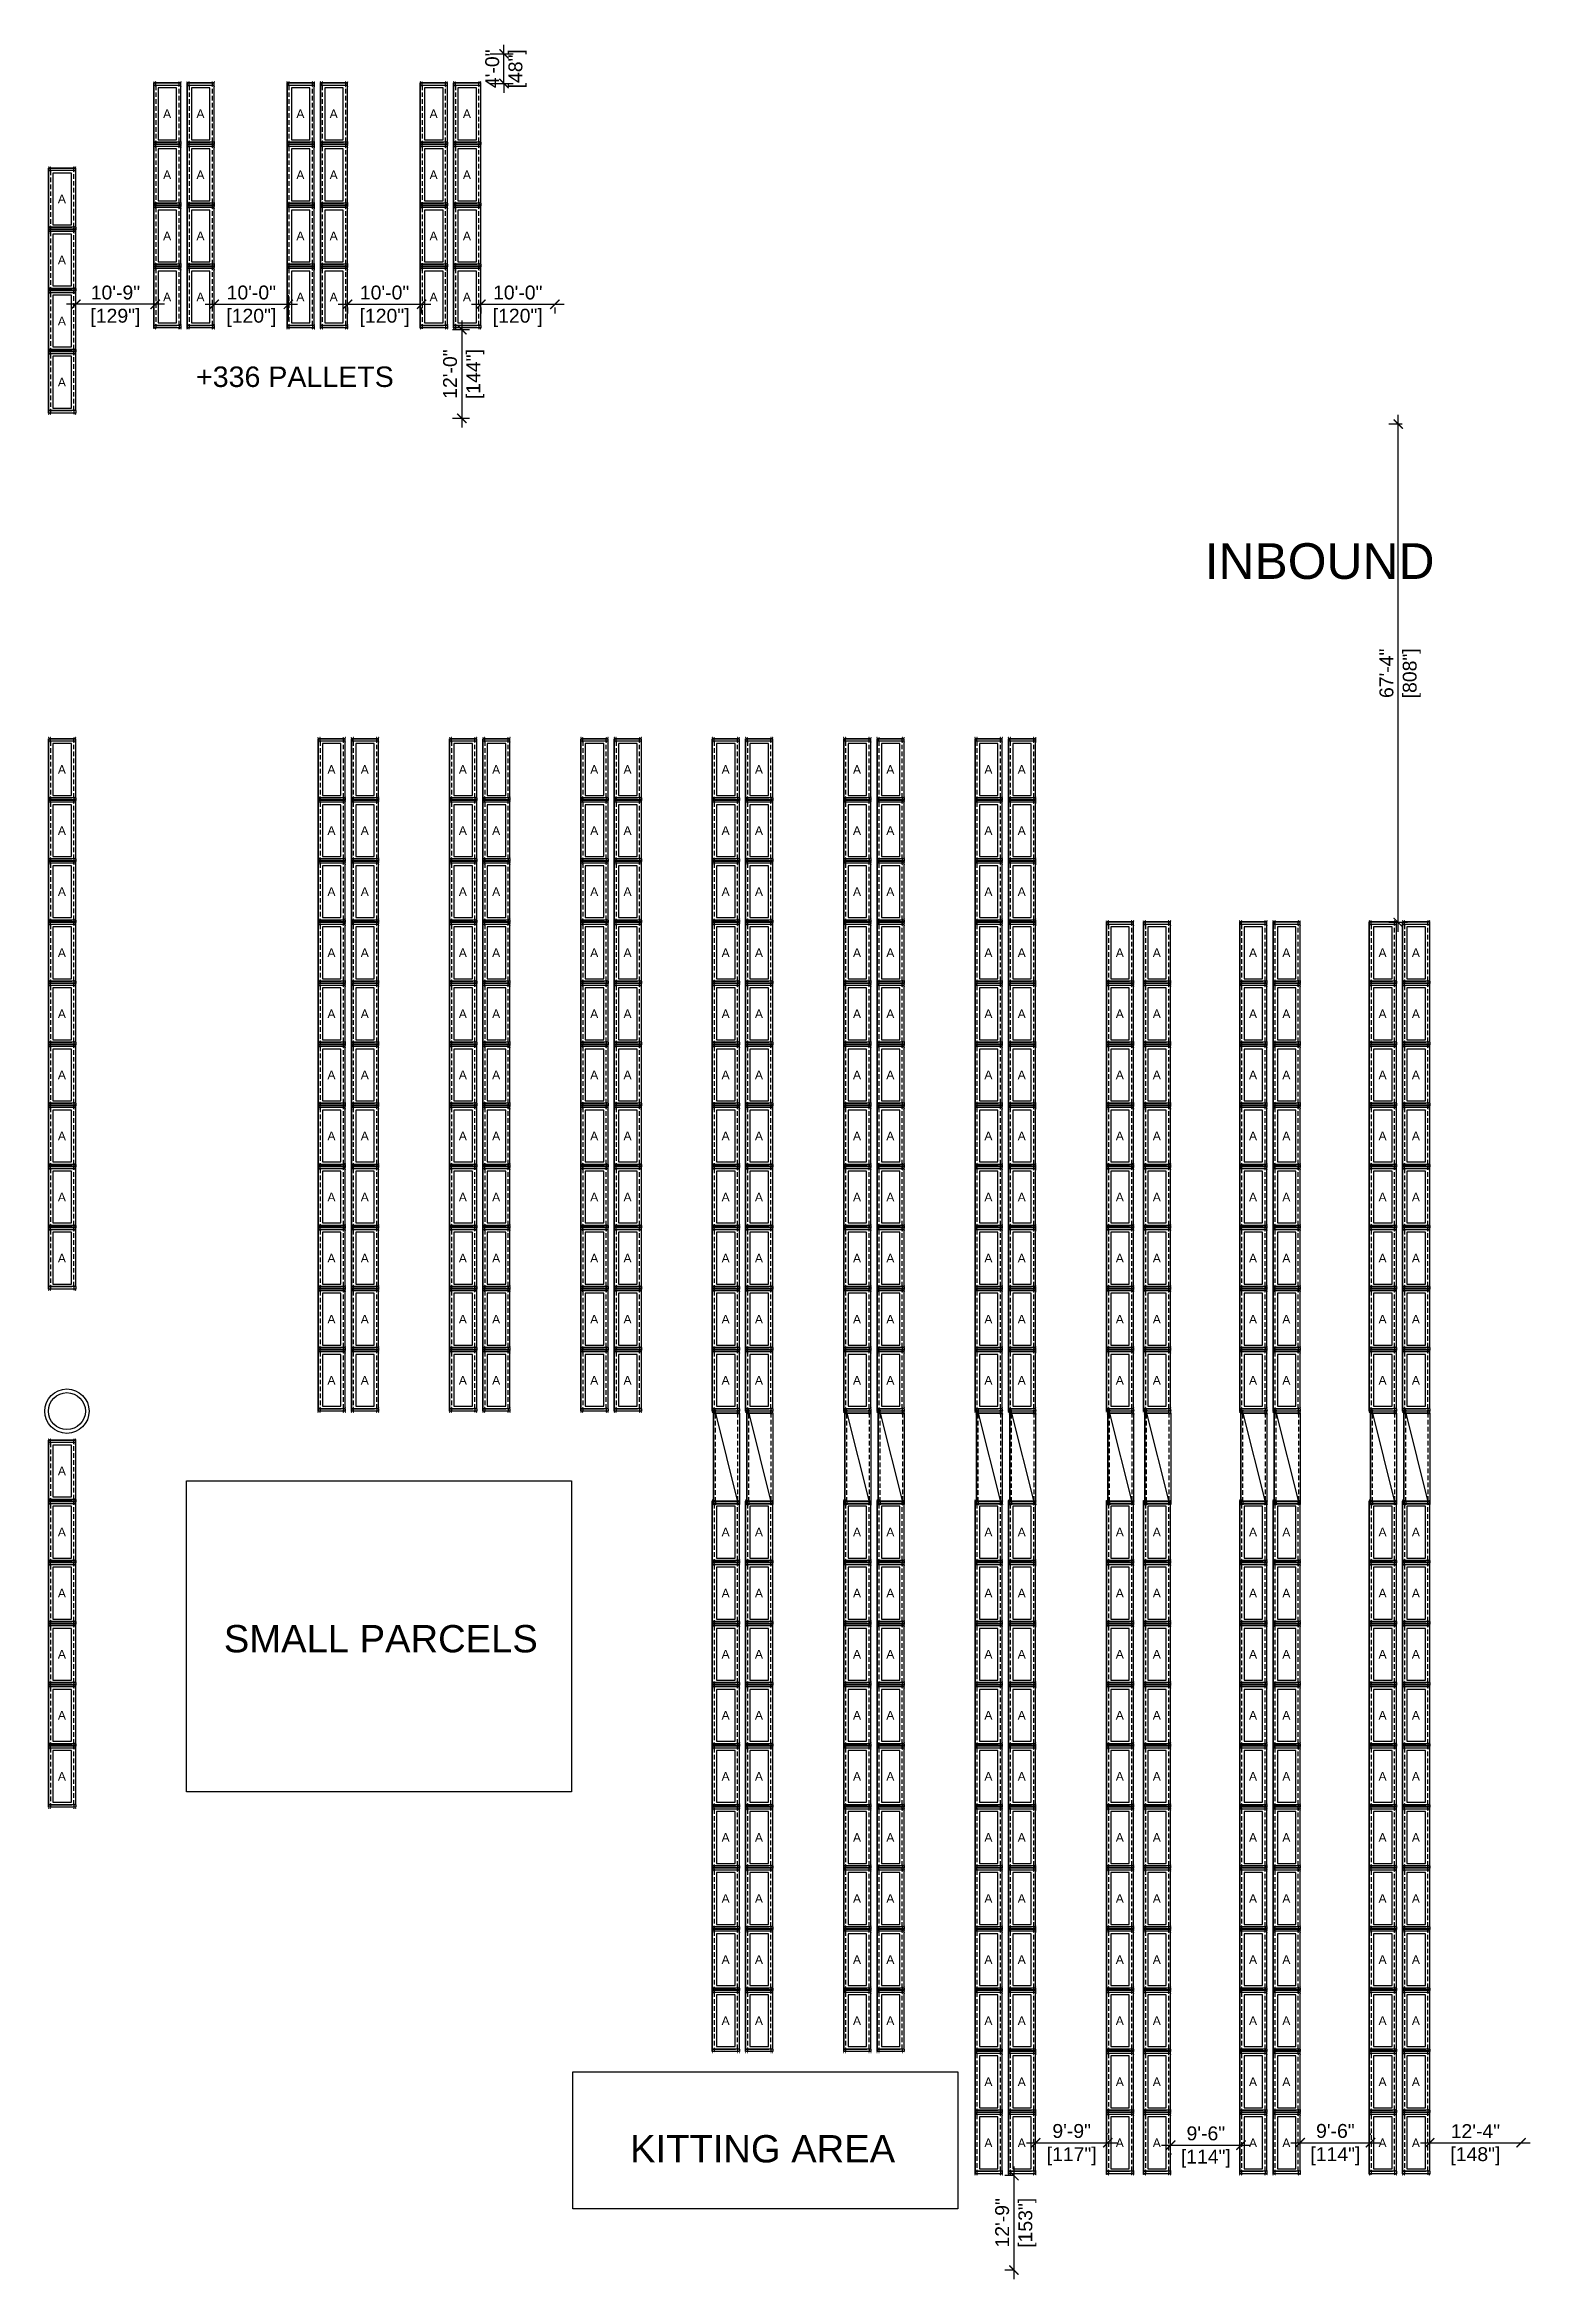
# Model space of a CAD drawing. Extents: x -14476 to 95620, y -7935 to 54356.
# Drawn here: x 15790 to 18198, y -7935 to -4313 of the extents above; entities that cross this region are included whole.
import ezdxf

# ---------------------------------------------------------------- set-up
doc = ezdxf.new("R2010")
doc.units = 0
doc.header["$LTSCALE"] = 30
doc.header["$MEASUREMENT"] = 0
doc.linetypes.add('CENTER', pattern=[2, 1.25, -0.25, 0.25, -0.25])
doc.linetypes.add('DASHED2', pattern=[0.375, 0.25, -0.125])
doc.layers.get('0').update_dxf_attribs({"linetype": 'CONTINUOUS'})
doc.layers.get('DEFPOINTS').update_dxf_attribs({"linetype": 'CONTINUOUS'})
for name, color, linetype in [('DIMENSION', 1, 'CONTINUOUS'), ('HATCH', 211, 'CONTINUOUS'), ('RACK', 3, 'CONTINUOUS'), ('TEXT', 4, 'CONTINUOUS')]:
    doc.layers.add(name, color=color, linetype=linetype)
doc.styles.add('pnlDim', font='arial.ttf')
doc.dimstyles.new('PL 240', dxfattribs={"dimscale": 240, "dimtxt": 0.09375, "dimasz": 0.0625, "dimexe": 0.0625, "dimexo": 0.0625, "dimgap": 0.03125, "dimtad": 1, "dimdec": 0, "dimrnd": 0.5, "dimzin": 3, "dimdsep": 46, "dimlunit": 4, "dimtxsty": 'pnlDim', "dimblk1": 'ARCHTICK', "dimblk2": 'ARCHTICK', "dimsah": 1, "dimcen": 0.09375, "dimdle": 0.0625, "dimclrd": 1, "dimclre": 2, "dimclrt": 3, "dimadec": 0, "dimazin": 0, "dimtfac": 0.75, "dimtdec": 0, "dimtix": 1, "dimtmove": 2, "dimatfit": 3, "dimldrblk": 'fmarw', "dimfxl": 1, "dimfrac": 1, "dimtolj": 1, "dimtzin": 3, "dimarcsym": 0})

msp = doc.modelspace()

# ---------------------------------------------------------------- texts
at = {"style": 'pnlDim'}
for s, height, p in [('INBOUND', 57.853717, (17670.24293, -5178.9043)), ('SMALL PARCELS', 44.3016401, (16080.23181, -6918.78916)), ('KITTING AREA', 44.3016401, (16738.77598, -7745.54596))]:
    msp.add_text(s, height=height, dxfattribs=at).set_placement(p)
at = {"layer": 'DIMENSION', "style": 'pnlDim'}
msp.add_text('+336 PALLETS', height=33.1533287, dxfattribs=at).set_placement((16035.19622, -4867.76137))

# ---------------------------------------------------------------- blocks, each defined once
blk = doc.blocks.new('NEW RACK A 42X96')
for p, q in [((43715.6, 204796.7), (43759.6, 204796.7)), ((43759.6, 204796.7), (43715.6, 204796.7)), ((43759.6, 204796.7), (43715.6, 204796.7)), ((43715.6, 204792.7), (43715.6, 204796.7)), ((43715.6, 204700.7), (43715.6, 204792.7)), ((43715.6, 204792.7), (43759.6, 204792.7)), ((43718.6, 204792.7), (43718.6, 204796.7)), ((43756.6, 204792.7), (43756.6, 204796.7)), ((43759.6, 204796.7), (43759.6, 204792.7)), ((43759.6, 204792.7), (43759.6, 204796.7)), ((43759.6, 204792.7), (43759.6, 204700.7)), ((43759.6, 204700.7), (43759.6, 204792.7)), ((43715.6, 204700.7), (43759.6, 204700.7)), ((43715.6, 204700.7), (43715.6, 204696.7)), ((43715.6, 204700.7), (43715.6, 204696.7)), ((43715.6, 204696.7), (43759.6, 204696.7)), ((43718.6, 204700.7), (43718.6, 204696.7)), ((43756.6, 204700.7), (43756.6, 204696.7)), ((43759.6, 204700.7), (43759.6, 204696.7)), ((43759.6, 204696.7), (43759.6, 204700.7)), ((43759.6, 204700.7), (43759.6, 204696.7))]:
    blk.add_line(p, q)
at = {"color": 1, "linetype": 'DASHED2'}
for p, q in [((43718.6, 204700.7), (43718.6, 204792.7)), ((43756.6, 204792.7), (43756.6, 204700.7))]:
    blk.add_line(p, q, dxfattribs=at)
at = {"linetype": 'CENTER'}
blk.add_line((43759.6, 204700.7), (43715.6, 204700.7), dxfattribs=at)
blk.add_line((43759.6, 204700.7), (43715.6, 204700.7), dxfattribs=at)
at = {"color": 1, "const_width": 0.0313}
for points in [[(43714.6, 204790.2), (43714.6, 204799.2), (43719.6, 204799.2), (43719.6, 204790.2)], [(43760.6, 204790.2), (43760.6, 204799.2), (43755.6, 204799.2), (43755.6, 204790.2)], [(43714.6, 204699.2), (43714.6, 204694.2), (43719.6, 204694.2), (43719.6, 204699.2)], [(43760.6, 204699.2), (43760.6, 204694.2), (43755.6, 204694.2), (43755.6, 204699.2)]]:
    blk.add_lwpolyline(points, close=True, dxfattribs=at)
at = {"color": 1}
for centre in [(43715.6, 204798.2), (43715.6, 204791.2), (43718.6, 204798.2), (43718.6, 204791.2), (43756.6, 204798.2), (43756.6, 204791.2), (43759.6, 204798.2), (43759.6, 204791.2), (43715.6, 204702.2), (43715.6, 204695.2), (43718.6, 204702.2), (43718.6, 204695.2), (43756.6, 204702.2), (43756.6, 204695.2), (43759.6, 204702.2), (43759.6, 204695.2)]:
    blk.add_circle(centre, 0.25, dxfattribs=at)
at = {"layer": 'HATCH', "color": 140}
blk.add_lwpolyline([(43722.6, 204788.7), (43752.6, 204788.7), (43752.6, 204704.7), (43722.6, 204704.7)], close=True, dxfattribs=at)
at = {"layer": 'TEXT', "style": 'pnlDim'}
blk.add_text('A', height=14, dxfattribs=at).set_placement((43731.5, 204739.8))
blk = doc.blocks.new("RACK42X12'")
for p, q in [((-150, 42), (-150, 0)), ((-147, 42), (-150, 42)), ((-147, 42), (-150, 42)), ((-147, 39), (-150, 39)), ((-147, 42), (-147, 0)), ((-147, 42), (-3, 42)), ((-3, 42), (-3, 0)), ((-3, 42), (0, 42)), ((-3, 39), (0, 39)), ((0, 42), (0, 0)), ((0, 0), (0, 42)), ((0, 0), (0, 42)), ((-147, 3), (-150, 3)), ((-147, 0), (-150, 0)), ((-150, 0), (-147, 0)), ((-147, 0), (-150, 0)), ((-3, 0), (-147, 0)), ((-147, 0), (-3, 0)), ((-3, 3), (0, 3)), ((0, 0), (-3, 0)), ((-3, 0), (0, 0))]:
    blk.add_line(p, q)
at = {"linetype": 'CENTER'}
blk.add_line((-147, 0), (-147, 42), dxfattribs=at)
blk.add_line((-147, 0), (-147, 42), dxfattribs=at)
at = {"color": 1, "linetype": 'DASHED2'}
for p, q in [((-147, 39), (-3, 39)), ((-3, 3), (-147, 3))]:
    blk.add_line(p, q, dxfattribs=at)
at = {"color": 1, "const_width": 0.0312}
for points in [[(-144.5, 43), (-152.5, 43), (-152.5, 38), (-144.5, 38)], [(-5.5, 43), (2.5, 43), (2.5, 38), (-5.5, 38)], [(-144.5, -1), (-152.5, -1), (-152.5, 4), (-144.5, 4)], [(-5.5, -1), (2.5, -1), (2.5, 4), (-5.5, 4)]]:
    blk.add_lwpolyline(points, close=True, dxfattribs=at)
at = {"color": 1}
for centre in [(-151.5, 42), (-151.5, 39), (-145.5, 42), (-145.5, 39), (-4.5, 42), (-4.5, 39), (1.5, 42), (1.5, 39), (-151.5, 3), (-151.5, 0), (-145.5, 3), (-145.5, 0), (-4.5, 3), (-4.5, 0), (1.5, 3), (1.5, 0)]:
    blk.add_circle(centre, 0.25, dxfattribs=at)
blk = doc.blocks.new('_ArchTick')
at = {"color": 0, "linetype": 'ByBlock', "const_width": 0.15}
blk.add_lwpolyline([(-0.5, -0.5), (0.5, 0.5)], dxfattribs=at)
blk = doc.blocks.new('*D19')
at = {"layer": 'DEFPOINTS', "color": 0, "transparency": 16777216}
for p in [(17615.2, -7715.9), (17729.2, -7715.9), (17729.2, -7717.6)]:
    blk.add_point(p, dxfattribs=at)
at = {"layer": 'DIMENSION', "color": 1, "lineweight": -2, "transparency": 16777216}
blk.add_line((17600.2, -7717.6), (17744.2, -7717.6), dxfattribs=at)
at = {"layer": 'DIMENSION', "color": 2, "lineweight": -2, "transparency": 16777216}
for p, q in [((17615.2, -7730.9), (17615.2, -7732.6)), ((17729.2, -7730.9), (17729.2, -7732.6))]:
    blk.add_line(p, q, dxfattribs=at)
at = {"layer": 'DIMENSION', "color": 1, "lineweight": -2, "transparency": 16777216, "xscale": 15, "yscale": 15, "zscale": 15, "rotation": 180}
blk.add_blockref('_ArchTick', (17615.2, -7717.6), dxfattribs=at)
at = {"layer": 'DIMENSION', "color": 1, "lineweight": -2, "transparency": 16777216, "xscale": 15, "yscale": 15, "zscale": 15}
blk.add_blockref('_ArchTick', (17729.2, -7717.6), dxfattribs=at)
at = {"layer": 'DIMENSION', "color": 3, "transparency": 16777216, "char_height": 22.5, "attachment_point": 5, "style": 'pnlDim'}
for s, insert in [('\\A1;9\'-6"', (17672.2, -7698.6)), ('\\A1;[114"]', (17672.2, -7739.5))]:
    blk.add_mtext(s, dxfattribs=dict(at, insert=insert))
blk = doc.blocks.new('fmarw')
blk.add_line((0, 0), (-1.03, 0))
at = {"const_width": 0.147}
blk.add_lwpolyline([(-0.87, -0.78), (-0.09, 0), (-0.87, 0.78)], dxfattribs=at)
blk = doc.blocks.new('*D20')
at = {"layer": 'DEFPOINTS', "color": 0, "transparency": 16777216}
for p in [(17513.2, -7713.7), (17396.2, -7714.9), (17513.2, -7714.9)]:
    blk.add_point(p, dxfattribs=at)
at = {"layer": 'DIMENSION', "color": 1, "lineweight": -2, "transparency": 16777216}
blk.add_line((17381.2, -7713.7), (17528.2, -7713.7), dxfattribs=at)
at = {"layer": 'DIMENSION', "color": 2, "lineweight": -2, "transparency": 16777216}
for p, q in [((17396.2, -7699.9), (17396.2, -7698.7)), ((17513.2, -7699.9), (17513.2, -7698.7))]:
    blk.add_line(p, q, dxfattribs=at)
at = {"layer": 'DIMENSION', "color": 1, "lineweight": -2, "transparency": 16777216, "xscale": 15, "yscale": 15, "zscale": 15, "rotation": 180}
blk.add_blockref('_ArchTick', (17396.2, -7713.7), dxfattribs=at)
at = {"layer": 'DIMENSION', "color": 1, "lineweight": -2, "transparency": 16777216, "xscale": 15, "yscale": 15, "zscale": 15}
blk.add_blockref('_ArchTick', (17513.2, -7713.7), dxfattribs=at)
at = {"layer": 'DIMENSION', "color": 3, "transparency": 16777216, "char_height": 22.5, "attachment_point": 5, "style": 'pnlDim'}
for s, insert in [('\\A1;9\'-9"', (17454.7, -7694.7)), ('\\A1;[117"]', (17454.7, -7735.6))]:
    blk.add_mtext(s, dxfattribs=dict(at, insert=insert))
blk = doc.blocks.new('*D21')
at = {"layer": 'DEFPOINTS', "color": 0, "transparency": 16777216}
for p in [(17939.2, -7713.6), (17825.2, -7715.9), (17939.2, -7715.9)]:
    blk.add_point(p, dxfattribs=at)
at = {"layer": 'DIMENSION', "color": 1, "lineweight": -2, "transparency": 16777216}
blk.add_line((17810.2, -7713.6), (17954.2, -7713.6), dxfattribs=at)
at = {"layer": 'DIMENSION', "color": 2, "lineweight": -2, "transparency": 16777216}
for p, q in [((17825.2, -7700.9), (17825.2, -7698.6)), ((17939.2, -7700.9), (17939.2, -7698.6))]:
    blk.add_line(p, q, dxfattribs=at)
at = {"layer": 'DIMENSION', "color": 1, "lineweight": -2, "transparency": 16777216, "xscale": 15, "yscale": 15, "zscale": 15, "rotation": 180}
blk.add_blockref('_ArchTick', (17825.2, -7713.6), dxfattribs=at)
at = {"layer": 'DIMENSION', "color": 1, "lineweight": -2, "transparency": 16777216, "xscale": 15, "yscale": 15, "zscale": 15}
blk.add_blockref('_ArchTick', (17939.2, -7713.6), dxfattribs=at)
at = {"layer": 'DIMENSION', "color": 3, "transparency": 16777216, "char_height": 22.5, "attachment_point": 5, "style": 'pnlDim'}
for s, insert in [('\\A1;9\'-6"', (17882.2, -7694.6)), ('\\A1;[114"]', (17882.2, -7735.5))]:
    blk.add_mtext(s, dxfattribs=dict(at, insert=insert))
blk = doc.blocks.new('*D22')
at = {"layer": 'DEFPOINTS', "color": 0, "transparency": 16777216}
for p in [(18035.2, -7713.6), (18183.2, -7713.6, 0), (18183.2, -7713.6)]:
    blk.add_point(p, dxfattribs=at)
at = {"layer": 'DIMENSION', "color": 1, "lineweight": -2, "transparency": 16777216}
blk.add_line((18020.2, -7713.6), (18198.2, -7713.6), dxfattribs=at)
at = {"layer": 'DIMENSION', "color": 1, "lineweight": -2, "transparency": 16777216, "xscale": 15, "yscale": 15, "zscale": 15, "rotation": 180}
blk.add_blockref('_ArchTick', (18035.2, -7713.6), dxfattribs=at)
at = {"layer": 'DIMENSION', "color": 1, "lineweight": -2, "transparency": 16777216, "xscale": 15, "yscale": 15, "zscale": 15}
blk.add_blockref('_ArchTick', (18183.2, -7713.6), dxfattribs=at)
at = {"layer": 'DIMENSION', "color": 3, "transparency": 16777216, "char_height": 22.5, "attachment_point": 5, "style": 'pnlDim'}
for s, insert in [('\\A1;12\'-4"', (18109.2, -7694.8)), ('\\A1;[148"]', (18109.2, -7735.5))]:
    blk.add_mtext(s, dxfattribs=dict(at, insert=insert))
blk = doc.blocks.new('*D23')
at = {"layer": 'DEFPOINTS', "color": 0, "transparency": 16777216}
for p in [(17984.1, -4928), (18005.3, -4928), (18014.2, -5735.9)]:
    blk.add_point(p, dxfattribs=at)
at = {"layer": 'DIMENSION', "color": 1, "lineweight": -2, "transparency": 16777216}
blk.add_line((17984.1, -5750.9), (17984.1, -4913), dxfattribs=at)
at = {"layer": 'DIMENSION', "color": 2, "lineweight": -2, "transparency": 16777216}
for p, q in [((17990.3, -4928), (17969.1, -4928)), ((17999.2, -5735.9), (17969.1, -5735.9))]:
    blk.add_line(p, q, dxfattribs=at)
at = {"layer": 'DIMENSION', "color": 1, "lineweight": -2, "transparency": 16777216, "xscale": 15, "yscale": 15, "zscale": 15}
for p, rotation in [((17984.1, -4928), 90), ((17984.1, -5735.9), 270)]:
    blk.add_blockref('_ArchTick', p, dxfattribs=dict(at, rotation=rotation))
at = {"layer": 'DIMENSION', "color": 3, "transparency": 16777216, "char_height": 22.5, "attachment_point": 5, "rotation": 90, "style": 'pnlDim'}
for s, insert in [('\\A1;67\'-4"', (17965.1, -5331.9)), ('\\A1;[808"]', (18006, -5331.9))]:
    blk.add_mtext(s, dxfattribs=dict(at, insert=insert))
blk = doc.blocks.new('*D24')
at = {"layer": 'DEFPOINTS', "color": 0, "transparency": 16777216}
for p in [(17375.2, -7766.9), (17361.1, -7920), (17375.2, -7920, 0)]:
    blk.add_point(p, dxfattribs=at)
at = {"layer": 'DIMENSION', "color": 2, "lineweight": -2, "transparency": 16777216}
for p, q in [((17360.2, -7766.9), (17346.1, -7766.9)), ((17360.2, -7920), (17346.1, -7920))]:
    blk.add_line(p, q, dxfattribs=at)
at = {"layer": 'DIMENSION', "color": 1, "lineweight": -2, "transparency": 16777216}
blk.add_line((17361.1, -7751.9), (17361.1, -7935), dxfattribs=at)
at = {"layer": 'DIMENSION', "color": 1, "lineweight": -2, "transparency": 16777216, "xscale": 15, "yscale": 15, "zscale": 15}
for p, rotation in [((17361.1, -7766.9), 90), ((17361.1, -7920), 270)]:
    blk.add_blockref('_ArchTick', p, dxfattribs=dict(at, rotation=rotation))
at = {"layer": 'DIMENSION', "color": 3, "transparency": 16777216, "char_height": 22.5, "attachment_point": 5, "rotation": 90, "style": 'pnlDim'}
for s, insert in [('\\A1;12\'-9"', (17342.1, -7843.4)), ('\\A1;[153"]', (17383, -7843.4))]:
    blk.add_mtext(s, dxfattribs=dict(at, insert=insert))
blk = doc.blocks.new('*D36')
at = {"layer": 'DEFPOINTS', "color": 0, "transparency": 16777216}
for p in [(16493.5, -4775), (16466, -4918.7), (16493.5, -4918.7, 0)]:
    blk.add_point(p, dxfattribs=at)
at = {"layer": 'DIMENSION', "color": 2, "lineweight": -2, "transparency": 16777216}
for p, q in [((16478.5, -4775), (16451, -4775)), ((16478.5, -4918.7), (16451, -4918.7))]:
    blk.add_line(p, q, dxfattribs=at)
at = {"layer": 'DIMENSION', "color": 1, "lineweight": -2, "transparency": 16777216}
blk.add_line((16466, -4760), (16466, -4933.7), dxfattribs=at)
at = {"layer": 'DIMENSION', "color": 1, "lineweight": -2, "transparency": 16777216, "xscale": 15, "yscale": 15, "zscale": 15}
for p, rotation in [((16466, -4775), 90), ((16466, -4918.7), 270)]:
    blk.add_blockref('_ArchTick', p, dxfattribs=dict(at, rotation=rotation))
at = {"layer": 'DIMENSION', "color": 3, "transparency": 16777216, "char_height": 22.5, "attachment_point": 5, "rotation": 90, "style": 'pnlDim'}
for s, insert in [('\\A1;12\'-0"', (16447.1, -4846.9)), ('\\A1;[144"]', (16488, -4846.9))]:
    blk.add_mtext(s, dxfattribs=dict(at, insert=insert))
blk = doc.blocks.new('*D37')
at = {"layer": 'DEFPOINTS', "color": 0, "transparency": 16777216}
for p in [(16184.8, -4733.8), (16064.8, -4775), (16184.8, -4775)]:
    blk.add_point(p, dxfattribs=at)
at = {"layer": 'DIMENSION', "color": 1, "lineweight": -2, "transparency": 16777216}
blk.add_line((16049.8, -4733.8), (16199.8, -4733.8), dxfattribs=at)
at = {"layer": 'DIMENSION', "color": 2, "lineweight": -2, "transparency": 16777216}
for p, q in [((16064.8, -4760), (16064.8, -4718.8)), ((16184.8, -4760), (16184.8, -4718.8))]:
    blk.add_line(p, q, dxfattribs=at)
at = {"layer": 'DIMENSION', "color": 1, "lineweight": -2, "transparency": 16777216, "xscale": 15, "yscale": 15, "zscale": 15, "rotation": 180}
blk.add_blockref('_ArchTick', (16064.8, -4733.8), dxfattribs=at)
at = {"layer": 'DIMENSION', "color": 1, "lineweight": -2, "transparency": 16777216, "xscale": 15, "yscale": 15, "zscale": 15}
blk.add_blockref('_ArchTick', (16184.8, -4733.8), dxfattribs=at)
at = {"layer": 'DIMENSION', "color": 3, "transparency": 16777216, "char_height": 22.5, "attachment_point": 5, "style": 'pnlDim'}
for s, insert in [('\\A1;10\'-0"', (16124.8, -4714.8)), ('\\A1;[120"]', (16124.8, -4755.7))]:
    blk.add_mtext(s, dxfattribs=dict(at, insert=insert))
blk = doc.blocks.new('*D38')
at = {"layer": 'DEFPOINTS', "color": 0, "transparency": 16777216}
for p in [(15840.2, -4733.8, 0), (15840.2, -4733.8), (15968.8, -4733.8)]:
    blk.add_point(p, dxfattribs=at)
at = {"layer": 'DIMENSION', "color": 1, "lineweight": -2, "transparency": 16777216}
blk.add_line((15983.8, -4733.8), (15825.2, -4733.8), dxfattribs=at)
at = {"layer": 'DIMENSION', "color": 1, "lineweight": -2, "transparency": 16777216, "xscale": 15, "yscale": 15, "zscale": 15, "rotation": 180}
blk.add_blockref('_ArchTick', (15840.2, -4733.8), dxfattribs=at)
at = {"layer": 'DIMENSION', "color": 1, "lineweight": -2, "transparency": 16777216, "xscale": 15, "yscale": 15, "zscale": 15}
blk.add_blockref('_ArchTick', (15968.8, -4733.8), dxfattribs=at)
at = {"layer": 'DIMENSION', "color": 3, "transparency": 16777216, "char_height": 22.5, "attachment_point": 5, "style": 'pnlDim'}
for s, insert in [('\\A1;10\'-9"', (15904.5, -4714.8)), ('\\A1;[129"]', (15904.5, -4755.7))]:
    blk.add_mtext(s, dxfattribs=dict(at, insert=insert))
blk = doc.blocks.new('*D39')
at = {"layer": 'DEFPOINTS', "color": 0, "transparency": 16777216}
for p in [(16280.8, -4724), (16400.8, -4724), (16400.8, -4733.8)]:
    blk.add_point(p, dxfattribs=at)
at = {"layer": 'DIMENSION', "color": 1, "lineweight": -2, "transparency": 16777216}
blk.add_line((16265.8, -4733.8), (16415.8, -4733.8), dxfattribs=at)
at = {"layer": 'DIMENSION', "color": 2, "lineweight": -2, "transparency": 16777216}
for p, q in [((16280.8, -4739), (16280.8, -4748.8)), ((16400.8, -4739), (16400.8, -4748.8))]:
    blk.add_line(p, q, dxfattribs=at)
at = {"layer": 'DIMENSION', "color": 1, "lineweight": -2, "transparency": 16777216, "xscale": 15, "yscale": 15, "zscale": 15, "rotation": 180}
blk.add_blockref('_ArchTick', (16280.8, -4733.8), dxfattribs=at)
at = {"layer": 'DIMENSION', "color": 1, "lineweight": -2, "transparency": 16777216, "xscale": 15, "yscale": 15, "zscale": 15}
blk.add_blockref('_ArchTick', (16400.8, -4733.8), dxfattribs=at)
at = {"layer": 'DIMENSION', "color": 3, "transparency": 16777216, "char_height": 22.5, "attachment_point": 5, "style": 'pnlDim'}
for s, insert in [('\\A1;10\'-0"', (16340.8, -4714.8)), ('\\A1;[120"]', (16340.8, -4755.7))]:
    blk.add_mtext(s, dxfattribs=dict(at, insert=insert))
blk = doc.blocks.new('*D40')
at = {"layer": 'DEFPOINTS', "color": 0, "transparency": 16777216}
for p in [(16496.8, -4724), (16616.7, -4724), (16616.7, -4733.8)]:
    blk.add_point(p, dxfattribs=at)
at = {"layer": 'DIMENSION', "color": 1, "lineweight": -2, "transparency": 16777216}
blk.add_line((16481.8, -4733.8), (16631.7, -4733.8), dxfattribs=at)
at = {"layer": 'DIMENSION', "color": 2, "lineweight": -2, "transparency": 16777216}
for p, q in [((16496.8, -4739), (16496.8, -4748.8)), ((16616.7, -4739), (16616.7, -4748.8))]:
    blk.add_line(p, q, dxfattribs=at)
at = {"layer": 'DIMENSION', "color": 1, "lineweight": -2, "transparency": 16777216, "xscale": 15, "yscale": 15, "zscale": 15, "rotation": 180}
blk.add_blockref('_ArchTick', (16496.8, -4733.8), dxfattribs=at)
at = {"layer": 'DIMENSION', "color": 1, "lineweight": -2, "transparency": 16777216, "xscale": 15, "yscale": 15, "zscale": 15}
blk.add_blockref('_ArchTick', (16616.7, -4733.8), dxfattribs=at)
at = {"layer": 'DIMENSION', "color": 3, "transparency": 16777216, "char_height": 22.5, "attachment_point": 5, "style": 'pnlDim'}
for s, insert in [('\\A1;10\'-0"', (16556.7, -4714.8)), ('\\A1;[120"]', (16556.7, -4755.7))]:
    blk.add_mtext(s, dxfattribs=dict(at, insert=insert))
blk = doc.blocks.new('*D41')
at = {"layer": 'DEFPOINTS', "color": 0, "transparency": 16777216}
for p in [(16496.8, -4328), (16534.4, -4328), (16496.8, -4376)]:
    blk.add_point(p, dxfattribs=at)
at = {"layer": 'DIMENSION', "color": 2, "lineweight": -2, "transparency": 16777216}
for p, q in [((16511.8, -4328), (16549.4, -4328)), ((16511.8, -4376), (16549.4, -4376))]:
    blk.add_line(p, q, dxfattribs=at)
at = {"layer": 'DIMENSION', "color": 1, "lineweight": -2, "transparency": 16777216}
for p, q in [((16534.4, -4328), (16534.4, -4313)), ((16534.4, -4376), (16534.4, -4328)), ((16534.4, -4376), (16534.4, -4391))]:
    blk.add_line(p, q, dxfattribs=at)
at = {"layer": 'DIMENSION', "color": 1, "lineweight": -2, "transparency": 16777216, "xscale": 15, "yscale": 15, "zscale": 15}
for p, rotation in [((16534.4, -4328), 270), ((16534.4, -4376), 90)]:
    blk.add_blockref('_ArchTick', p, dxfattribs=dict(at, rotation=rotation))
at = {"layer": 'DIMENSION', "color": 3, "transparency": 16777216, "char_height": 22.5, "attachment_point": 5, "rotation": 90, "style": 'pnlDim'}
for s, insert in [('\\A1;4\'-0"', (16515.4, -4352)), ('\\A1;[48"]', (16556.3, -4352))]:
    blk.add_mtext(s, dxfattribs=dict(at, insert=insert))

# ---------------------------------------------------------------- dimensions: what is measured, and where the dimension line sits
at = {"layer": 'DIMENSION'}
for base, p1, p2, picture, middle in [((16534.3986, -4327.98235), (16496.80661, -4375.98235), (16496.80661, -4327.98235), '*D41', (16534.3986, -4351.98235)), ((16466.04873, -4918.73495), (16493.54524, -4774.98235), (16493.54524, -4918.73495, 0), '*D36', (16466.04873, -4846.85865)), ((17984.11276, -4927.98495), (18014.17765, -5735.87387), (18005.34105, -4927.98495), '*D23', (17984.11276, -5331.92941)), ((17361.06064, -7919.98495), (17375.17765, -7766.87387), (17375.17765, -7919.98495, 0), '*D24', (17361.06064, -7843.42941))]:
    dim = msp.add_linear_dim(base=base, p1=p1, p2=p2, angle=90, dimstyle='PL 240', override={"dimpost": '\\X'}, dxfattribs=at)
    dim.commit()
    dim.dimension.update_dxf_attribs({"geometry": picture, "text_midpoint": middle})
for base, p1, p2, picture, middle in [((15840.17765, -4733.80472), (15968.80661, -4733.80472), (15840.17765, -4733.80472, 0), '*D38', (15904.49213, -4733.80472)), ((16184.80661, -4733.80472), (16064.80661, -4774.98235), (16184.80661, -4774.98235), '*D37', (16124.80661, -4733.80472)), ((16400.80661, -4733.80472), (16280.80661, -4723.98235), (16400.80661, -4723.98235), '*D39', (16340.80661, -4733.80472)), ((16616.67773, -4733.80472), (16496.80661, -4723.98235), (16616.67773, -4723.97343), '*D40', (16556.74217, -4733.80472)), ((17513.17765, -7713.66665), (17396.17765, -7714.90253), (17513.17765, -7714.90253), '*D20', (17454.67765, -7713.66665)), ((17729.17765, -7717.58141), (17615.17765, -7715.87387), (17729.17765, -7715.87387), '*D19', (17672.17765, -7717.58141)), ((17939.17765, -7713.62275), (17825.17765, -7715.87387), (17939.17765, -7715.87387), '*D21', (17882.17765, -7713.62275)), ((18183.21812, -7713.62275), (18035.17765, -7713.62275), (18183.21812, -7713.62275, 0), '*D22', (18109.19788, -7713.62275))]:
    dim = msp.add_linear_dim(base=base, p1=p1, p2=p2, dimstyle='PL 240', override={"dimpost": '\\X'}, dxfattribs=at)
    dim.commit()
    dim.dimension.update_dxf_attribs({"geometry": picture, "text_midpoint": middle})

# ---------------------------------------------------------------- linework, layer by layer
for points in [[(16019.78646, -6640.89726), (16643.78646, -6640.89726), (16643.78646, -7144.89726), (16019.78646, -7144.89726)], [(16646.02923, -7598.476), (17270.02923, -7598.476), (17270.02923, -7820.95304), (16646.02923, -7820.95304)]]:
    msp.add_lwpolyline(points, close=True)
for radius in [36, 30]:
    msp.add_circle((15825.80335, -6527.83021), radius)
at = {"layer": 'RACK'}
for p, q in [((16877.17765, -6530.87387), (16913.17765, -6674.87387)), ((16931.17765, -6530.87387), (16967.17765, -6674.87387)), ((17090.17765, -6530.87387), (17126.17765, -6674.87387)), ((17144.17765, -6530.87387), (17180.17765, -6674.87387)), ((17303.17765, -6530.87387), (17339.17765, -6674.87387)), ((17357.17765, -6530.87387), (17393.17765, -6674.87387)), ((17516.17765, -6530.87387), (17552.17765, -6674.87387)), ((17576.17765, -6530.87387), (17612.17765, -6674.87387)), ((17732.17765, -6530.87387), (17768.17765, -6674.87387)), ((17786.17765, -6530.87387), (17822.17765, -6674.87387)), ((17942.17765, -6530.87387), (17978.17765, -6674.87387)), ((17996.17765, -6530.87387), (18032.17765, -6674.87387))]:
    msp.add_line(p, q, dxfattribs=at)

# ---------------------------------------------------------------- block references
at = {"layer": 'RACK', "xscale": -1}
for p in [(59726.36347, -209171.65969), (59780.36347, -209171.65969), (59942.36347, -209171.65969), (59996.36347, -209171.65969), (60158.36347, -209171.65969), (60212.36347, -209171.65969), (59726.36347, -209270.65969), (59780.36347, -209270.65969), (59942.36347, -209270.65969), (59996.36347, -209270.65969), (60158.36347, -209270.65969), (60212.36347, -209270.65969), (59555.73451, -209309.65969, 0), (59726.36347, -209369.65969), (59780.36347, -209369.65969), (59942.36347, -209369.65969), (59996.36347, -209369.65969), (60158.36347, -209369.65969), (60212.36347, -209369.65969), (59555.73451, -209408.65969, 0), (59726.36347, -209468.65969), (59780.36347, -209468.65969), (59942.36347, -209468.65969), (59996.36347, -209468.65969), (60158.36347, -209468.65969), (60212.36347, -209468.65969), (59555.73451, -209507.65969, 0), (59555.73451, -209606.65969, 0), (59555.73451, -210234.55121, 0), (59992.73451, -210234.55121), (60046.73451, -210234.55121), (60205.73451, -210234.55121), (60259.73451, -210234.55121), (60418.73451, -210234.55121), (60472.73451, -210234.55121), (60631.73451, -210234.55121), (60685.73451, -210234.55121), (60844.73451, -210234.55121), (60898.73451, -210234.55121), (61057.73451, -210234.55121), (61111.73451, -210234.55121), (59555.73451, -210333.55121, 0), (59992.73451, -210333.55121), (60046.73451, -210333.55121), (60205.73451, -210333.55121), (60259.73451, -210333.55121), (60418.73451, -210333.55121), (60472.73451, -210333.55121), (60631.73451, -210333.55121), (60685.73451, -210333.55121), (60844.73451, -210333.55121), (60898.73451, -210333.55121), (61057.73451, -210333.55121), (61111.73451, -210333.55121), (59555.73451, -210432.55121, 0), (59992.73451, -210432.55121), (60046.73451, -210432.55121), (60205.73451, -210432.55121), (60259.73451, -210432.55121), (60418.73451, -210432.55121), (60472.73451, -210432.55121), (60631.73451, -210432.55121), (60685.73451, -210432.55121), (60844.73451, -210432.55121), (60898.73451, -210432.55121), (61057.73451, -210432.55121), (61111.73451, -210432.55121), (59555.73451, -210531.55121, 0), (59992.73451, -210531.55121), (60046.73451, -210531.55121), (60205.73451, -210531.55121), (60259.73451, -210531.55121), (60418.73451, -210531.55121), (60472.73451, -210531.55121), (60631.73451, -210531.55121), (60685.73451, -210531.55121), (60844.73451, -210531.55121), (60898.73451, -210531.55121), (61057.73451, -210531.55121), (61111.73451, -210531.55121), (61270.73451, -210531.55121), (61330.73451, -210531.55121), (61486.73451, -210531.55121), (61540.73451, -210531.55121), (61696.73451, -210531.55121), (61750.73451, -210531.55121), (59555.73451, -210630.55121, 0), (59992.73451, -210630.55121), (60046.73451, -210630.55121), (60205.73451, -210630.55121), (60259.73451, -210630.55121), (60418.73451, -210630.55121), (60472.73451, -210630.55121), (60631.73451, -210630.55121), (60685.73451, -210630.55121), (60844.73451, -210630.55121), (60898.73451, -210630.55121), (61057.73451, -210630.55121), (61111.73451, -210630.55121), (61270.73451, -210630.55121), (61330.73451, -210630.55121), (61486.73451, -210630.55121), (61540.73451, -210630.55121), (61696.73451, -210630.55121), (61750.73451, -210630.55121), (59555.73451, -210729.55121, 0), (59992.73451, -210729.55121), (60046.73451, -210729.55121), (60205.73451, -210729.55121), (60259.73451, -210729.55121), (60418.73451, -210729.55121), (60472.73451, -210729.55121), (60631.73451, -210729.55121), (60685.73451, -210729.55121), (60844.73451, -210729.55121), (60898.73451, -210729.55121), (61057.73451, -210729.55121), (61111.73451, -210729.55121), (61270.73451, -210729.55121), (61330.73451, -210729.55121), (61486.73451, -210729.55121), (61540.73451, -210729.55121), (61696.73451, -210729.55121), (61750.73451, -210729.55121), (59555.73451, -210828.55121, 0), (59992.73451, -210828.55121), (60046.73451, -210828.55121), (60205.73451, -210828.55121), (60259.73451, -210828.55121), (60418.73451, -210828.55121), (60472.73451, -210828.55121), (60631.73451, -210828.55121), (60685.73451, -210828.55121), (60844.73451, -210828.55121), (60898.73451, -210828.55121), (61057.73451, -210828.55121), (61111.73451, -210828.55121), (61270.73451, -210828.55121), (61330.73451, -210828.55121), (61486.73451, -210828.55121), (61540.73451, -210828.55121), (61696.73451, -210828.55121), (61750.73451, -210828.55121), (59555.73451, -210927.55121, 0), (59992.73451, -210927.55121), (60046.73451, -210927.55121), (60205.73451, -210927.55121), (60259.73451, -210927.55121), (60418.73451, -210927.55121), (60472.73451, -210927.55121), (60631.73451, -210927.55121), (60685.73451, -210927.55121), (60844.73451, -210927.55121), (60898.73451, -210927.55121), (61057.73451, -210927.55121), (61111.73451, -210927.55121), (61270.73451, -210927.55121), (61330.73451, -210927.55121), (61486.73451, -210927.55121), (61540.73451, -210927.55121), (61696.73451, -210927.55121), (61750.73451, -210927.55121), (59555.73451, -211026.55121, 0), (59992.73451, -211026.55121), (60046.73451, -211026.55121), (60205.73451, -211026.55121), (60259.73451, -211026.55121), (60418.73451, -211026.55121), (60472.73451, -211026.55121), (60631.73451, -211026.55121), (60685.73451, -211026.55121), (60844.73451, -211026.55121), (60898.73451, -211026.55121), (61057.73451, -211026.55121), (61111.73451, -211026.55121), (61270.73451, -211026.55121), (61330.73451, -211026.55121), (61486.73451, -211026.55121), (61540.73451, -211026.55121), (61696.73451, -211026.55121), (61750.73451, -211026.55121), (59992.73451, -211125.55121), (60046.73451, -211125.55121), (60205.73451, -211125.55121), (60259.73451, -211125.55121), (60418.73451, -211125.55121), (60472.73451, -211125.55121), (60631.73451, -211125.55121), (60685.73451, -211125.55121), (60844.73451, -211125.55121), (60898.73451, -211125.55121), (61057.73451, -211125.55121), (61111.73451, -211125.55121), (61270.73451, -211125.55121), (61330.73451, -211125.55121), (61486.73451, -211125.55121), (61540.73451, -211125.55121), (61696.73451, -211125.55121), (61750.73451, -211125.55121), (59992.73451, -211224.55121), (60046.73451, -211224.55121), (60205.73451, -211224.55121), (60259.73451, -211224.55121), (60418.73451, -211224.55121), (60472.73451, -211224.55121), (60631.73451, -211224.55121), (60685.73451, -211224.55121), (60844.73451, -211224.55121), (60898.73451, -211224.55121), (61057.73451, -211224.55121), (61111.73451, -211224.55121), (61270.73451, -211224.55121), (61330.73451, -211224.55121), (61486.73451, -211224.55121), (61540.73451, -211224.55121), (61696.73451, -211224.55121), (61750.73451, -211224.55121), (59555.73451, -211371.55121, 0), (59555.73451, -211470.55121, 0), (60631.73451, -211470.55121), (60685.73451, -211470.55121), (60844.73451, -211470.55121), (60898.73451, -211470.55121), (61057.73451, -211470.55121), (61111.73451, -211470.55121), (61270.73451, -211470.55121), (61330.73451, -211470.55121), (61486.73451, -211470.55121), (61540.73451, -211470.55121), (61696.73451, -211470.55121), (61750.73451, -211470.55121), (59555.73451, -211569.55121, 0), (60631.73451, -211569.55121), (60685.73451, -211569.55121), (60844.73451, -211569.55121), (60898.73451, -211569.55121), (61057.73451, -211569.55121), (61111.73451, -211569.55121), (61270.73451, -211569.55121), (61330.73451, -211569.55121), (61486.73451, -211569.55121), (61540.73451, -211569.55121), (61696.73451, -211569.55121), (61750.73451, -211569.55121), (59555.73451, -211668.55121, 0), (60631.73451, -211668.55121), (60685.73451, -211668.55121), (60844.73451, -211668.55121), (60898.73451, -211668.55121), (61057.73451, -211668.55121), (61111.73451, -211668.55121), (61270.73451, -211668.55121), (61330.73451, -211668.55121), (61486.73451, -211668.55121), (61540.73451, -211668.55121), (61696.73451, -211668.55121), (61750.73451, -211668.55121), (59555.73451, -211767.55121, 0), (60631.73451, -211767.55121), (60685.73451, -211767.55121), (60844.73451, -211767.55121), (60898.73451, -211767.55121), (61057.73451, -211767.55121), (61111.73451, -211767.55121), (61270.73451, -211767.55121), (61330.73451, -211767.55121), (61486.73451, -211767.55121), (61540.73451, -211767.55121), (61696.73451, -211767.55121), (61750.73451, -211767.55121), (59555.73451, -211866.55121, 0), (60631.73451, -211866.55121), (60685.73451, -211866.55121), (60844.73451, -211866.55121), (60898.73451, -211866.55121), (61057.73451, -211866.55121), (61111.73451, -211866.55121), (61270.73451, -211866.55121), (61330.73451, -211866.55121), (61486.73451, -211866.55121), (61540.73451, -211866.55121), (61696.73451, -211866.55121), (61750.73451, -211866.55121), (60631.73451, -211965.55121), (60685.73451, -211965.55121), (60844.73451, -211965.55121), (60898.73451, -211965.55121), (61057.73451, -211965.55121), (61111.73451, -211965.55121), (61270.73451, -211965.55121), (61330.73451, -211965.55121), (61486.73451, -211965.55121), (61540.73451, -211965.55121), (61696.73451, -211965.55121), (61750.73451, -211965.55121), (60631.73451, -212064.55121), (60685.73451, -212064.55121), (60844.73451, -212064.55121), (60898.73451, -212064.55121), (61057.73451, -212064.55121), (61111.73451, -212064.55121), (61270.73451, -212064.55121), (61330.73451, -212064.55121), (61486.73451, -212064.55121), (61540.73451, -212064.55121), (61696.73451, -212064.55121), (61750.73451, -212064.55121), (60631.73451, -212163.55121), (60685.73451, -212163.55121), (60844.73451, -212163.55121), (60898.73451, -212163.55121), (61057.73451, -212163.55121), (61111.73451, -212163.55121), (61270.73451, -212163.55121), (61330.73451, -212163.55121), (61486.73451, -212163.55121), (61540.73451, -212163.55121), (61696.73451, -212163.55121), (61750.73451, -212163.55121), (60631.73451, -212262.55121), (60685.73451, -212262.55121), (60844.73451, -212262.55121), (60898.73451, -212262.55121), (61057.73451, -212262.55121), (61111.73451, -212262.55121), (61270.73451, -212262.55121), (61330.73451, -212262.55121), (61486.73451, -212262.55121), (61540.73451, -212262.55121), (61696.73451, -212262.55121), (61750.73451, -212262.55121), (61057.73451, -212361.55121), (61111.73451, -212361.55121), (61270.73451, -212361.55121), (61330.73451, -212361.55121), (61486.73451, -212361.55121), (61540.73451, -212361.55121), (61696.73451, -212361.55121), (61750.73451, -212361.55121), (61057.73451, -212460.55121), (61111.73451, -212460.55121), (61270.73451, -212460.55121), (61330.73451, -212460.55121), (61486.73451, -212460.55121), (61540.73451, -212460.55121), (61696.73451, -212460.55121), (61750.73451, -212460.55121)]:
    msp.add_blockref('NEW RACK A 42X96', p, dxfattribs=at)
at = {"layer": 'RACK', "rotation": 270}
for p in [(16874.17765, -6677.87387), (16928.17765, -6677.87387), (17087.17765, -6677.87387), (17141.17765, -6677.87387), (17300.17765, -6677.87387), (17354.17765, -6677.87387), (17513.17765, -6677.87387), (17573.17765, -6677.87387), (17729.17765, -6677.87387), (17783.17765, -6677.87387), (17939.17765, -6677.87387), (17993.17765, -6677.87387)]:
    msp.add_blockref("RACK42X12'", p, dxfattribs=at)

msp.set_redraw_order([(e.dxf.handle, doc.entitydb.next_handle()) for e in msp.query("TEXT MTEXT ATTDEF DIMENSION ARC_DIMENSION")])  # texts and dimensions are drawn at this point

doc.saveas('drawing.dxf')
